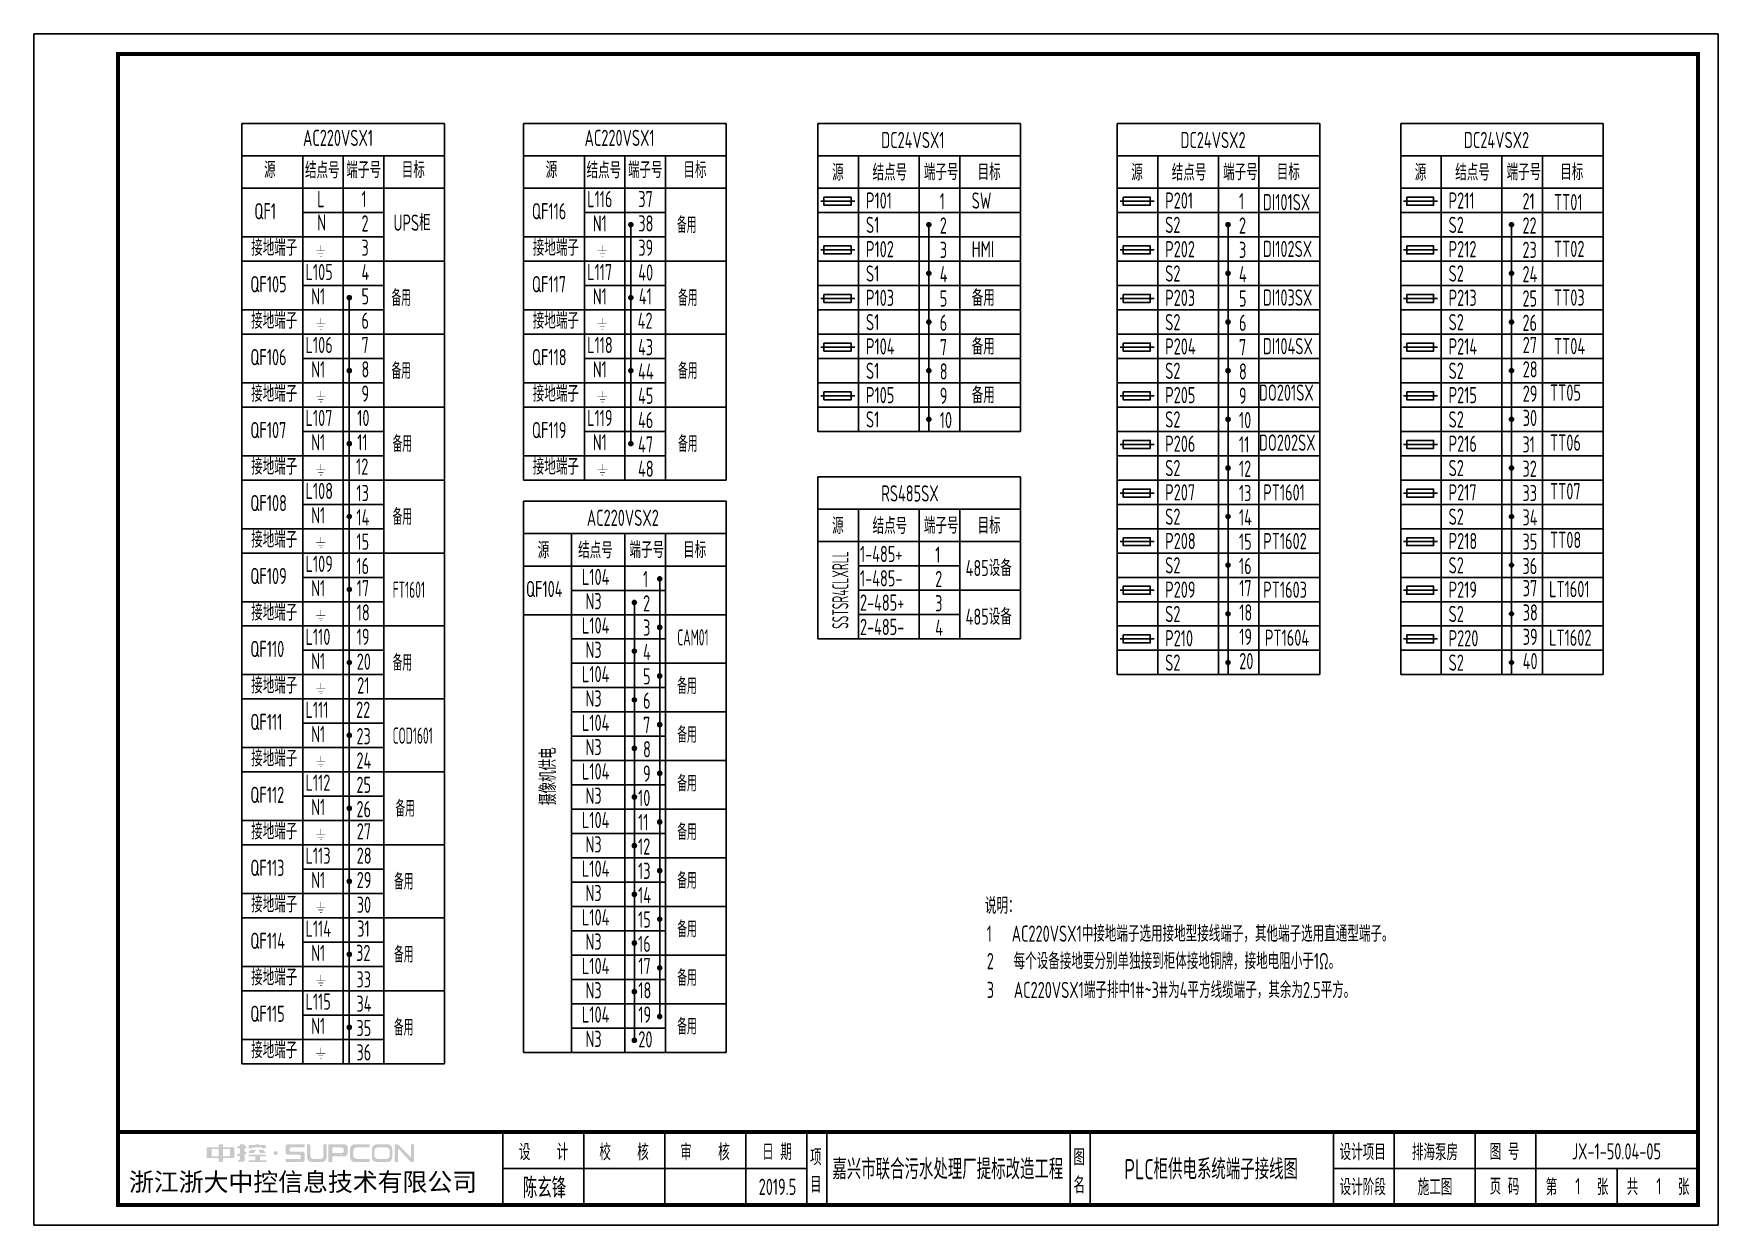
# Model space of a CAD drawing. Header units: millimetres. Extents: x 30557 to 235556, y -116603 to -73383.
# Drawn here: x 187899 to 192057, y -76323 to -73383 of the extents above; entities that cross this region are included whole.
import ezdxf
from ezdxf.enums import TextEntityAlignment as Align

# ---------------------------------------------------------------- set-up
doc = ezdxf.new("R2010")
doc.units = ezdxf.units.MM
doc.layers.add('1', color=3, linetype='Continuous')
doc.layers.add('文本层', color=2, linetype='Continuous')
doc.layers.add('_Drawing', color=7, linetype='Continuous', lineweight=25)
doc.styles.add('supcon', font='sceie.shx', dxfattribs={"width": 0.75, "height": 40, "bigfont": 'sceic.shx'})
doc.styles.add('Title', font='', dxfattribs={"height": 45})
doc.styles.get('Title').set_extended_font_data('SimHei')

msp = doc.modelspace()

# ---------------------------------------------------------------- texts
at = {"style": 'supcon', "width": 0.75}
for s, p in [('L', (188599, -73811)), ('L116', (189265.2, -73811)), ('P101', (189953.5, -73814.6)), ('SW', (190214.5, -73814.6)), ('P201', (190692, -73814.6)), ('DI101SX', (190933.4, -73818.6)), ('P211', (191391.6, -73814.6)), ('TT01', (191651.7, -73818.6)), ('N', (188599, -73868.7)), ('N1', (189279.1, -73871)), ('S1', (189953.5, -73874.6)), ('S2', (190692, -73874.6)), ('S2', (191391.6, -73874.6)), ('P102', (189953.5, -73934.6)), ('HMI', (190214.5, -73934.6)), ('P202', (190692, -73934.6)), ('DI102SX', (190933.4, -73933.9)), ('P212', (191391.6, -73934.6)), ('TT02', (191651.7, -73933.9)), ('L105', (188570.1, -73991)), ('L117', (189265.2, -73991)), ('S1', (189953.5, -73994.6)), ('S2', (190692, -73994.6)), ('S2', (191391.6, -73994.6)), ('N1', (188584, -74051)), ('N1', (189279.1, -74051)), ('备用', (190214.5, -74054.6)), ('P103', (189953.5, -74054.6)), ('P203', (190692, -74054.6)), ('DI103SX', (190933.4, -74053.9)), ('P213', (191391.6, -74054.6)), ('TT03', (191651.7, -74053.9)), ('S1', (189953.5, -74114.6)), ('S2', (190692, -74114.6)), ('S2', (191391.6, -74114.6)), ('L106', (188570.1, -74171)), ('L118', (189265.2, -74171)), ('P104', (189953.5, -74174.6)), ('备用', (190214.5, -74174.6)), ('P204', (190692, -74174.6)), ('DI104SX', (190933.4, -74173.9)), ('P214', (191391.6, -74174.6)), ('TT04', (191651.7, -74173.9)), ('N1', (188584, -74231)), ('N1', (189279.1, -74231)), ('S1', (189953.5, -74234.6)), ('S2', (190692, -74234.6)), ('S2', (191391.6, -74234.6)), ('P105', (189953.5, -74294.6)), ('备用', (190214.5, -74294.6)), ('P205', (190692, -74294.6)), ('DO201SX', (190923.6, -74288.5)), ('P215', (191391.6, -74294.6)), ('TT05', (191641.9, -74288.5)), ('L107', (188570.1, -74351)), ('L119', (189265.2, -74351)), ('S1', (189953.5, -74354.6)), ('S2', (190692, -74354.6)), ('S2', (191391.6, -74354.6)), ('N1', (188584, -74411)), ('N1', (189279.1, -74411)), ('P206', (190692, -74414.6)), ('DO202SX', (190923.6, -74411.9)), ('P216', (191391.6, -74414.6)), ('TT06', (191641.9, -74411.9)), ('S2', (190692, -74474.6)), ('S2', (191391.6, -74474.6)), ('L108', (188570.1, -74531)), ('P207', (190692, -74534.6)), ('PT1601', (190934, -74534.8)), ('P217', (191391.6, -74534.6)), ('TT07', (191641.9, -74531.9)), ('N1', (188584, -74591)), ('S2', (190692, -74594.6)), ('S2', (191391.6, -74594.6)), ('P208', (190692, -74654.6)), ('PT1602', (190934, -74654.8)), ('P218', (191391.6, -74654.6)), ('TT08', (191641.9, -74651.9)), ('L109', (188570.1, -74711)), ('1-485+', (189938.7, -74686.6)), ('485设备', (190199.5, -74721.3)), ('S2', (190692, -74714.6)), ('S2', (191391.6, -74714.6)), ('L104', (189252.4, -74743.1)), ('1-485-', (189938.7, -74746.6)), ('N1', (188584, -74771)), ('P209', (190692, -74774.6)), ('PT1603', (190934, -74774.8)), ('P219', (191391.6, -74774.6)), ('LT1601', (191639.4, -74773.2)), ('N3', (189261.1, -74803.1)), ('2-485+', (189938.7, -74806.6)), ('485设备', (190199.5, -74841.3)), ('S2', (190692, -74834.6)), ('S2', (191391.6, -74834.6)), ('L104', (189252.4, -74863.1)), ('2-485-', (189938.7, -74866.6)), ('L110', (188570.1, -74891)), ('N3', (189261.1, -74923.1)), ('P210', (190692, -74894.6)), ('PT1604', (190938.2, -74893.2)), ('P220', (191391.6, -74894.6)), ('LT1602', (191639.4, -74893.2)), ('N1', (188584, -74951)), ('S2', (190692, -74954.6)), ('S2', (191391.6, -74954.6)), ('L104', (189252.4, -74983.1)), ('N3', (189261.1, -75043.1)), ('L111', (188570.1, -75071)), ('N1', (188584, -75131)), ('L104', (189252.4, -75103.1)), ('N3', (189261.1, -75163.1)), ('L112', (188570.1, -75251)), ('L104', (189252.4, -75223.1)), ('N3', (189261.1, -75283.1)), ('N1', (188584, -75311)), ('L104', (189252.4, -75343.1)), ('N3', (189261.1, -75403.1)), ('L113', (188570.1, -75431)), ('L104', (189252.4, -75463.1)), ('N1', (188584, -75491)), ('N3', (189261.1, -75523.1)), ('L104', (189252.4, -75583.1)), ('L114', (188570.1, -75611)), ('N1', (188584, -75671)), ('N3', (189261.1, -75643.1)), ('L104', (189252.4, -75703.1)), ('L115', (188570.1, -75791)), ('N3', (189261.1, -75763.1)), ('L104', (189252.4, -75823.1)), ('N1', (188584, -75851)), ('N3', (189261.1, -75883.1))]:
    msp.add_text(s, height=40, dxfattribs=at).set_placement(p)
at = {"color": 3, "style": 'supcon', "width": 0.75}
for s, height, p in [('排海泵房', 40, (191358, -76140.5)), ('陈玄锋', 50, (189160.1, -76228)), ('2019.5', 40, (189735.1, -76228)), ('1', 40, (191710.6, -76226.6))]:
    msp.add_text(s, height=height, dxfattribs=at).set_placement(p, align=Align.MIDDLE)
at = {"layer": '1', "color": 7, "style": 'supcon', "width": 0.75}
for s, p in [('说明：', (190247.1, -75554.4)), ('1   AC220VSX1中接地端子选用接地型接线端子，其他端子选用直通型端子。', (190251.7, -75623.4)), ('2   每个设备接地要分别单独接到柜体接地铜牌，接地电阻小于1Ω。', (190251.7, -75691.1)), ('3   AC220VSX1端子排中1#~3#为4平方线缆端子，其余为2.5平方。', (190251.7, -75762.3))]:
    msp.add_text(s, height=40, dxfattribs=at).set_placement(p)
at = {"layer": '_Drawing', "color": 3, "style": 'supcon', "width": 0.75}
for s, height, p in [('JX-1-50.04-05', 40, (191805.8, -76140.5)), ('嘉兴市联合污水处理厂提标改造工程', 50, (190155.6, -76181.9)), ('PLC柜供电系统端子接线图', 50, (190805.6, -76181.9)), ('1', 40, (191910.6, -76226.6))]:
    msp.add_text(s, height=height, dxfattribs=at).set_placement(p, align=Align.MIDDLE)
at = {"layer": '文本层', "color": 0, "style": 'supcon', "width": 0.75}
for s, p in [('AC220VSX1', (188564, -73660)), ('AC220VSX1', (189259, -73660)), ('DC24VSX1', (189991.3, -73665.3)), ('DC24VSX2', (190729.8, -73665.3)), ('DC24VSX2', (191429.5, -73665.3)), ('源', (188467.9, -73739.1)), ('结点号', (188568.9, -73740)), ('端子号 ', (188671, -73739.1)), ('目标', (188807.8, -73739.1)), ('源', (189162.9, -73739.1)), ('结点号', (189263.9, -73740)), ('端子号 ', (189366, -73739.1)), ('目标', (189502.9, -73739.1)), ('源', (189869.9, -73745.3)), ('结点号 ', (189969.7, -73745.3)), ('端子号', (190096.4, -73744.4)), ('目标', (190229, -73744.4)), ('源', (190608.4, -73745.3)), ('结点号 ', (190708.2, -73745.3)), ('端子号', (190834.9, -73744.4)), ('目标', (190967.5, -73744.4)), ('源', (191308, -73745.3)), ('结点号 ', (191407.9, -73745.3)), ('端子号', (191534.6, -73744.4)), ('目标', (191667.1, -73744.4)), ('1', (188708.3, -73811)), ('37', (189391.6, -73811)), ('1', (190135.7, -73816.3)), ('2', (188708.3, -73871)), ('38', (189391.6, -73871)), ('2', (190135.7, -73876.3)), ('3', (188708.3, -73931)), ('39', (189391.6, -73931)), ('3', (190135.7, -73936.3)), ('4', (188708.3, -73991)), ('40', (189391.6, -73992.1)), ('4', (190135.7, -73996.3)), ('5', (188708.3, -74051)), ('41', (189392.9, -74051)), ('5', (190135.7, -74056.3)), ('6', (188708.3, -74111)), ('42', (189390.1, -74111)), ('6', (190135.7, -74116.3)), ('7', (188708.3, -74171)), ('27', (191574.5, -74171)), ('8', (188708.3, -74231)), ('28', (191574.5, -74231)), ('9', (188708.3, -74291)), ('29', (191574.5, -74291)), ('10', (188697.8, -74351)), ('30', (191574.5, -74351)), ('11', (188697.8, -74411)), ('12', (188695, -74471)), ('RS485SX', (189991.3, -74537.2)), ('AC220VSX2', (189264.6, -74597.4)), ('源', (189869.9, -74617.3)), ('结点号 ', (189969.7, -74617.3)), ('端子号', (190096.4, -74616.4)), ('目标', (190229, -74616.4)), ('源', (189143.2, -74677.4)), ('结点号 ', (189243, -74677.4)), ('端子号', (189369.7, -74676.5)), ('目标', (189502.3, -74676.5)), ('1', (190124.4, -74688.3)), ('2', (190124.4, -74748.3)), ('17', (188696.6, -74771)), ('17', (190874.8, -74771)), ('37', (191574.5, -74771)), ('18', (188696.6, -74831)), ('3', (190124.4, -74808.3)), ('18', (190874.8, -74831)), ('38', (191574.5, -74831)), ('4', (190124.4, -74868.3)), ('19', (188696.6, -74891)), ('19', (190874.8, -74891)), ('39', (191574.5, -74891)), ('20', (188696.6, -74952.1)), ('20', (190874.8, -74951)), ('40', (191574.5, -74951)), ('21', (188697.8, -75011)), ('22', (188695, -75071)), ('27', (188696.6, -75371)), ('28', (188696.6, -75431)), ('29', (188696.6, -75491)), ('30', (188696.6, -75552.1)), ('31', (188697.8, -75611)), ('32', (188695, -75671)), ('17', (189391.6, -75703.1)), ('18', (189391.6, -75763.1)), ('19', (189391.6, -75823.1)), ('20', (189391.6, -75884.2))]:
    msp.add_text(s, height=40, dxfattribs=at).set_placement(p)
at = {"layer": '文本层', "color": 7, "style": 'supcon'}
for s, width, p in [('QF1', 0.75, (188443.9, -73841)), ('QF116', 0.75, (189129.1, -73841)), ('1', 0.75, (190874.2, -73816.3)), ('21', 0.75, (191573.9, -73816.3)), ('UPS柜', 0.75, (188787.4, -73869.2)), ('备用', 0.6, (189487, -73874.8)), ('2', 0.75, (190874.2, -73876.3)), ('22', 0.75, (191573.9, -73876.3)), ('接地端子', 0.75, (188436, -73931)), ('接地端子', 0.75, (189131.1, -73931)), ('3', 0.75, (190874.2, -73936.3)), ('23', 0.75, (191573.9, -73936.3)), ('4', 0.75, (190874.2, -73996.3)), ('24', 0.75, (191573.9, -73996.3)), ('QF105', 0.75, (188434, -74021)), ('备用', 0.6, (188782.4, -74054.8)), ('QF117', 0.75, (189129.1, -74021)), ('备用', 0.6, (189489.8, -74054.8)), ('5', 0.75, (190874.2, -74056.3)), ('25', 0.75, (191573.9, -74056.3)), ('接地端子', 0.75, (188436, -74111)), ('接地端子', 0.75, (189131.1, -74111)), ('6', 0.75, (190874.2, -74116.3)), ('26', 0.75, (191573.9, -74116.3)), ('43', 0.75, (189391, -74176.3)), ('7', 0.75, (190135.7, -74176.3)), ('7', 0.75, (190874.2, -74176.3)), ('QF106', 0.75, (188434, -74201)), ('QF118', 0.75, (189129.1, -74201)), ('备用', 0.6, (188782.4, -74234.8)), ('44', 0.75, (189391, -74236.3)), ('备用', 0.6, (189489.8, -74234.8)), ('8', 0.75, (190135.7, -74236.3)), ('8', 0.75, (190874.2, -74236.3)), ('接地端子', 0.75, (188436, -74291)), ('接地端子', 0.75, (189131.1, -74291)), ('45', 0.75, (189391, -74296.3)), ('9', 0.75, (190135.7, -74296.3)), ('9', 0.75, (190874.2, -74296.3)), ('QF107', 0.75, (188434, -74381)), ('QF119', 0.75, (189129.1, -74381)), ('46', 0.75, (189391, -74356.3)), ('10', 0.75, (190135.7, -74356.3)), ('10', 0.75, (190874.2, -74356.3)), ('备用', 0.6, (188785.2, -74414.8)), ('47', 0.75, (189391, -74416.3)), ('备用', 0.6, (189489.8, -74414.8)), ('11', 0.75, (190874.2, -74416.3)), ('31', 0.75, (191573.9, -74416.3)), ('接地端子', 0.75, (188436, -74471)), ('接地端子', 0.75, (189131.1, -74471)), ('48', 0.75, (189391, -74476.3)), ('12', 0.75, (190874.2, -74476.3)), ('32', 0.75, (191573.9, -74476.3)), ('13', 0.75, (188695.9, -74536.3)), ('13', 0.75, (190874.2, -74536.3)), ('33', 0.75, (191573.9, -74536.3)), ('QF108', 0.75, (188434, -74561)), ('备用', 0.6, (188785.2, -74594.8)), ('14', 0.75, (188695.9, -74596.3)), ('14', 0.75, (190874.2, -74596.3)), ('34', 0.75, (191573.9, -74596.3)), ('接地端子', 0.75, (188436, -74651)), ('15', 0.75, (188695.9, -74656.3)), ('15', 0.75, (190874.2, -74656.3)), ('35', 0.75, (191573.9, -74656.3)), ('16', 0.75, (188695.9, -74716.3)), ('16', 0.75, (190874.2, -74716.3)), ('36', 0.75, (191573.9, -74716.3)), ('QF109', 0.75, (188434, -74741)), ('1', 0.75, (189403.3, -74748.4)), ('FT1601', 0.6, (188785.2, -74774.8)), ('QF104', 0.75, (189114.4, -74773.1)), ('接地端子', 0.75, (188436, -74831)), ('2', 0.75, (189403.3, -74808.4)), ('3', 0.75, (189403.3, -74868.4)), ('QF110', 0.75, (188434, -74921)), ('CAM01', 0.6, (189487.8, -74892.4)), ('备用', 0.6, (188785.2, -74954.8)), ('4', 0.75, (189403.3, -74928.4)), ('接地端子', 0.75, (188436, -75011)), ('5', 0.75, (189403.3, -74988.4)), ('备用', 0.6, (189487.8, -75012.4)), ('6', 0.75, (189403.3, -75048.4)), ('QF111', 0.75, (188434, -75101)), ('7', 0.75, (189403.3, -75108.4)), ('备用', 0.6, (189487.8, -75132.4)), ('23', 0.75, (188695.9, -75136.3)), ('COD1601', 0.6, (188785.2, -75134.8)), ('8', 0.75, (189403.3, -75168.4)), ('接地端子', 0.75, (188436, -75191)), ('24', 0.75, (188695.9, -75196.3)), ('25', 0.75, (188695.9, -75256.3)), ('9', 0.75, (189403.3, -75228.4)), ('备用', 0.6, (189487.8, -75252.4)), ('QF112', 0.75, (188434, -75281)), ('10', 0.75, (189391, -75288.4)), ('26', 0.75, (188695.9, -75316.3)), ('备用', 0.6, (188792.2, -75314.8)), ('接地端子', 0.75, (188436, -75371)), ('11', 0.75, (189391, -75348.4)), ('备用', 0.6, (189487.8, -75372.4)), ('12', 0.75, (189391, -75408.4)), ('QF113', 0.75, (188434, -75461)), ('备用', 0.6, (188788.8, -75494.8)), ('13', 0.75, (189391, -75468.4)), ('备用', 0.6, (189487.8, -75492.4)), ('接地端子', 0.75, (188436, -75551)), ('14', 0.75, (189391, -75528.4)), ('15', 0.75, (189391, -75588.4)), ('备用', 0.6, (189487.8, -75612.4)), ('QF114', 0.75, (188434, -75641)), ('备用', 0.6, (188788.8, -75674.8)), ('16', 0.75, (189391, -75648.4)), ('接地端子', 0.75, (188436, -75731)), ('33', 0.75, (188695.9, -75736.3)), ('备用', 0.6, (189487.8, -75732.4)), ('34', 0.75, (188695.9, -75796.3)), ('QF115', 0.75, (188434, -75821)), ('35', 0.75, (188695.9, -75856.3)), ('备用', 0.6, (188788.4, -75854.8)), ('备用', 0.6, (189487.8, -75852.4)), ('接地端子', 0.75, (188436, -75911)), ('36', 0.75, (188695.9, -75916.3))]:
    msp.add_text(s, height=40, dxfattribs=dict(at, width=width)).set_placement(p)
for s, width, p in [('SSTSR4CLXRLL', 0.6, (189910.3, -74851.3)), ('摄像机供电', 0.75, (189188.8, -75286.1))]:
    msp.add_text(s, height=40, rotation=90, dxfattribs=dict(at, width=width)).set_placement(p)

# ---------------------------------------------------------------- blocks, each defined once
blk = doc.blocks.new('中控·SUPCON')
at = {"linetype": 'Continuous'}
h = blk.add_hatch(color=2, dxfattribs=at)
h.dxf.hatch_style = 1
h.paths.add_polyline_path([(34, 33), (20, 33), (20, 37), (15, 37), (15, 36), (15, 33), (0, 33), (0, 20), (13, 20), (15, 20), (15, 15), (20, 15), (20, 20), (22, 20), (34, 20)])
h.paths.add_polyline_path([(20, 30), (20, 31), (29, 31), (29, 22), (20, 22)], flags=16)
h.paths.add_polyline_path([(15, 30), (15, 22), (6, 22), (6, 31), (15, 31)], flags=16)
h.paths.add_polyline_path([(47, 32), (49, 32), (49, 35), (47, 35), (47, 37), (41, 37), (41, 35), (38, 35), (38, 32), (41, 32), (41, 25.8), (38, 25), (38, 22), (41, 22.8), (41, 18.3), (39, 17), (39, 15), (47, 16), (47, 24.5), (49, 25), (49, 28), (47, 27.5)])
h.paths.add_polyline_path([(61, 30), (55, 30), (52, 28), (52, 26), (58, 26)])
h.paths.add_polyline_path([(73, 28), (71, 28), (70, 30), (64, 30), (66, 26), (73, 26)])
h.paths.add_polyline_path([(73, 36), (64.6, 36), (64.6, 37), (60.4, 37), (60.4, 36), (52, 36), (52, 32), (56.8, 32), (56.8, 33.1), (68.2, 33.1), (68.2, 32), (73, 32)])
h.paths.add_polyline_path([(66, 22), (73, 22), (73, 24), (52, 24), (52, 22), (60, 22), (60, 17), (52, 17), (52, 15), (74, 15), (74, 17), (66, 17)])
h.paths.add_polyline_path([(82.7, 26.1, 1), (87.6, 26.1, 1)])
h.paths.add_polyline_path([(118, 28), (103.5, 28, -0.414214), (102.5, 29), (102.5, 32, -0.414214), (103.5, 33), (121, 33), (121, 37), (100.5, 37, 0.414214), (97.5, 34), (97.5, 27, 0.414214), (100.5, 24), (115, 24, -0.414214), (116, 23), (116, 20, -0.414214), (115, 19), (97.5, 19), (97.5, 15), (118, 15, 0.414214), (121, 18), (121, 25, 0.414214)])
h.paths.add_polyline_path([(128, 37), (124, 37), (124, 36), (124, 21, 0.414214), (130, 15), (142, 15, 0.414214), (148, 21), (148, 37), (144, 37), (144, 22, -0.414214), (141, 19), (131, 19, -0.414214), (128, 22)])
h.paths.add_polyline_path([(174, 26), (174, 33, 0.414214), (170, 37), (150, 37), (150, 36), (150, 15), (155, 15), (155, 22), (170, 22, 0.414214)])
h.paths.add_polyline_path([(167, 26), (155, 26), (155, 33), (167, 33, -0.414214), (169, 31), (169, 28, -0.414214)], flags=16)
h.paths.add_polyline_path([(201, 19), (185, 19, -0.414214), (181, 23), (181, 29, -0.414214), (185, 33), (201, 33), (201, 37), (183, 37, 0.414214), (177, 31), (177, 21, 0.414214), (183, 15), (201, 15)])
h.paths.add_polyline_path([(229, 21), (229, 31, 0.414214), (223, 37), (210, 37, 0.414214), (204, 31), (204, 21, 0.414214), (210, 15), (223, 15, 0.414214)])
h.paths.add_polyline_path([(207, 23), (207, 29, -0.414214), (211, 33), (222, 33, -0.414214), (226, 29), (226, 23, -0.414214), (222, 19), (211, 19, -0.414214)], flags=16)
h.paths.add_polyline_path([(236, 32.1), (252, 15), (256, 15), (256, 37), (252, 37), (252, 21), (236, 37), (232, 37), (232, 36), (232, 15), (236, 15)])
h = blk.add_hatch(color=2, dxfattribs=at)
h.dxf.hatch_style = 1
h.paths.add_polyline_path([(34, 33), (20, 33), (20, 37), (15, 37), (15, 36), (15, 33), (0, 33), (0, 20), (13, 20), (15, 20), (15, 15), (20, 15), (20, 20), (22, 20), (34, 20)])
h.paths.add_polyline_path([(20, 30), (20, 31), (29, 31), (29, 22), (20, 22)], flags=16)
h.paths.add_polyline_path([(15, 30), (15, 22), (6, 22), (6, 31), (15, 31)], flags=16)
h.paths.add_polyline_path([(47, 32), (49, 32), (49, 35), (47, 35), (47, 37), (41, 37), (41, 35), (38, 35), (38, 32), (41, 32), (41, 25.8), (38, 25), (38, 22), (41, 22.8), (41, 18.3), (39, 17), (39, 15), (47, 16), (47, 24.5), (49, 25), (49, 28), (47, 27.5)])
h.paths.add_polyline_path([(61, 30), (55, 30), (52, 28), (52, 26), (58, 26)])
h.paths.add_polyline_path([(73, 28), (71, 28), (70, 30), (64, 30), (66, 26), (73, 26)])
h.paths.add_polyline_path([(73, 36), (64.6, 36), (64.6, 37), (60.4, 37), (60.4, 36), (52, 36), (52, 32), (56.8, 32), (56.8, 33.1), (68.2, 33.1), (68.2, 32), (73, 32)])
h.paths.add_polyline_path([(66, 22), (73, 22), (73, 24), (52, 24), (52, 22), (60, 22), (60, 17), (52, 17), (52, 15), (74, 15), (74, 17), (66, 17)])
h.paths.add_polyline_path([(82.7, 26.1, 1), (87.6, 26.1, 1)])
h.paths.add_polyline_path([(118, 28), (103.5, 28, -0.414214), (102.5, 29), (102.5, 32, -0.414214), (103.5, 33), (121, 33), (121, 37), (100.5, 37, 0.414214), (97.5, 34), (97.5, 27, 0.414214), (100.5, 24), (115, 24, -0.414214), (116, 23), (116, 20, -0.414214), (115, 19), (97.5, 19), (97.5, 15), (118, 15, 0.414214), (121, 18), (121, 25, 0.414214)])
h.paths.add_polyline_path([(128, 37), (124, 37), (124, 36), (124, 21, 0.414214), (130, 15), (142, 15, 0.414214), (148, 21), (148, 37), (144, 37), (144, 22, -0.414214), (141, 19), (131, 19, -0.414214), (128, 22)])
h.paths.add_polyline_path([(174, 26), (174, 33, 0.414214), (170, 37), (150, 37), (150, 36), (150, 15), (155, 15), (155, 22), (170, 22, 0.414214)])
h.paths.add_polyline_path([(167, 26), (155, 26), (155, 33), (167, 33, -0.414214), (169, 31), (169, 28, -0.414214)], flags=16)
h.paths.add_polyline_path([(201, 19), (185, 19, -0.414214), (181, 23), (181, 29, -0.414214), (185, 33), (201, 33), (201, 37), (183, 37, 0.414214), (177, 31), (177, 21, 0.414214), (183, 15), (201, 15)])
h.paths.add_polyline_path([(229, 21), (229, 31, 0.414214), (223, 37), (210, 37, 0.414214), (204, 31), (204, 21, 0.414214), (210, 15), (223, 15, 0.414214)])
h.paths.add_polyline_path([(207, 23), (207, 29, -0.414214), (211, 33), (222, 33, -0.414214), (226, 29), (226, 23, -0.414214), (222, 19), (211, 19, -0.414214)], flags=16)
h.paths.add_polyline_path([(236, 32.1), (252, 15), (256, 15), (256, 37), (252, 37), (252, 21), (236, 37), (232, 37), (232, 36), (232, 15), (236, 15)])
h = blk.add_hatch(color=2, dxfattribs=at)
h.dxf.hatch_style = 1
h.paths.add_polyline_path([(34, 33), (20, 33), (20, 37), (15, 37), (15, 36), (15, 33), (0, 33), (0, 20), (13, 20), (15, 20), (15, 15), (20, 15), (20, 20), (22, 20), (34, 20)])
h.paths.add_polyline_path([(20, 30), (20, 31), (29, 31), (29, 22), (20, 22)], flags=16)
h.paths.add_polyline_path([(15, 30), (15, 22), (6, 22), (6, 31), (15, 31)], flags=16)
h.paths.add_polyline_path([(47, 32), (49, 32), (49, 35), (47, 35), (47, 37), (41, 37), (41, 35), (38, 35), (38, 32), (41, 32), (41, 25.8), (38, 25), (38, 22), (41, 22.8), (41, 18.3), (39, 17), (39, 15), (47, 16), (47, 24.5), (49, 25), (49, 28), (47, 27.5)])
h.paths.add_polyline_path([(61, 30), (55, 30), (52, 28), (52, 26), (58, 26)])
h.paths.add_polyline_path([(73, 28), (71, 28), (70, 30), (64, 30), (66, 26), (73, 26)])
h.paths.add_polyline_path([(73, 36), (64.6, 36), (64.6, 37), (60.4, 37), (60.4, 36), (52, 36), (52, 32), (56.8, 32), (56.8, 33.1), (68.2, 33.1), (68.2, 32), (73, 32)])
h.paths.add_polyline_path([(66, 22), (73, 22), (73, 24), (52, 24), (52, 22), (60, 22), (60, 17), (52, 17), (52, 15), (74, 15), (74, 17), (66, 17)])
h.paths.add_polyline_path([(82.7, 26.1, 1), (87.6, 26.1, 1)])
h.paths.add_polyline_path([(118, 28), (103.5, 28, -0.414214), (102.5, 29), (102.5, 32, -0.414214), (103.5, 33), (121, 33), (121, 37), (100.5, 37, 0.414214), (97.5, 34), (97.5, 27, 0.414214), (100.5, 24), (115, 24, -0.414214), (116, 23), (116, 20, -0.414214), (115, 19), (97.5, 19), (97.5, 15), (118, 15, 0.414214), (121, 18), (121, 25, 0.414214)])
h.paths.add_polyline_path([(128, 37), (124, 37), (124, 36), (124, 21, 0.414214), (130, 15), (142, 15, 0.414214), (148, 21), (148, 37), (144, 37), (144, 22, -0.414214), (141, 19), (131, 19, -0.414214), (128, 22)])
h.paths.add_polyline_path([(174, 26), (174, 33, 0.414214), (170, 37), (150, 37), (150, 36), (150, 15), (155, 15), (155, 22), (170, 22, 0.414214)])
h.paths.add_polyline_path([(167, 26), (155, 26), (155, 33), (167, 33, -0.414214), (169, 31), (169, 28, -0.414214)], flags=16)
h.paths.add_polyline_path([(201, 19), (185, 19, -0.414214), (181, 23), (181, 29, -0.414214), (185, 33), (201, 33), (201, 37), (183, 37, 0.414214), (177, 31), (177, 21, 0.414214), (183, 15), (201, 15)])
h.paths.add_polyline_path([(229, 21), (229, 31, 0.414214), (223, 37), (210, 37, 0.414214), (204, 31), (204, 21, 0.414214), (210, 15), (223, 15, 0.414214)])
h.paths.add_polyline_path([(207, 23), (207, 29, -0.414214), (211, 33), (222, 33, -0.414214), (226, 29), (226, 23, -0.414214), (222, 19), (211, 19, -0.414214)], flags=16)
h.paths.add_polyline_path([(236, 32.1), (252, 15), (256, 15), (256, 37), (252, 37), (252, 21), (236, 37), (232, 37), (232, 36), (232, 15), (236, 15)])
h = blk.add_hatch(color=2, dxfattribs=at)
h.dxf.hatch_style = 1
h.paths.add_polyline_path([(34, 33), (20, 33), (20, 37), (15, 37), (15, 36), (15, 33), (0, 33), (0, 20), (13, 20), (15, 20), (15, 15), (20, 15), (20, 20), (22, 20), (34, 20)])
h.paths.add_polyline_path([(20, 30), (20, 31), (29, 31), (29, 22), (20, 22)], flags=16)
h.paths.add_polyline_path([(15, 30), (15, 22), (6, 22), (6, 31), (15, 31)], flags=16)
h.paths.add_polyline_path([(47, 32), (49, 32), (49, 35), (47, 35), (47, 37), (41, 37), (41, 35), (38, 35), (38, 32), (41, 32), (41, 25.8), (38, 25), (38, 22), (41, 22.8), (41, 18.3), (39, 17), (39, 15), (47, 16), (47, 24.5), (49, 25), (49, 28), (47, 27.5)])
h.paths.add_polyline_path([(61, 30), (55, 30), (52, 28), (52, 26), (58, 26)])
h.paths.add_polyline_path([(73, 28), (71, 28), (70, 30), (64, 30), (66, 26), (73, 26)])
h.paths.add_polyline_path([(73, 36), (64.6, 36), (64.6, 37), (60.4, 37), (60.4, 36), (52, 36), (52, 32), (56.8, 32), (56.8, 33.1), (68.2, 33.1), (68.2, 32), (73, 32)])
h.paths.add_polyline_path([(66, 22), (73, 22), (73, 24), (52, 24), (52, 22), (60, 22), (60, 17), (52, 17), (52, 15), (74, 15), (74, 17), (66, 17)])
h.paths.add_polyline_path([(82.7, 26.1, 1), (87.6, 26.1, 1)])
h.paths.add_polyline_path([(118, 28), (103.5, 28, -0.414214), (102.5, 29), (102.5, 32, -0.414214), (103.5, 33), (121, 33), (121, 37), (100.5, 37, 0.414214), (97.5, 34), (97.5, 27, 0.414214), (100.5, 24), (115, 24, -0.414214), (116, 23), (116, 20, -0.414214), (115, 19), (97.5, 19), (97.5, 15), (118, 15, 0.414214), (121, 18), (121, 25, 0.414214)])
h.paths.add_polyline_path([(128, 37), (124, 37), (124, 36), (124, 21, 0.414214), (130, 15), (142, 15, 0.414214), (148, 21), (148, 37), (144, 37), (144, 22, -0.414214), (141, 19), (131, 19, -0.414214), (128, 22)])
h.paths.add_polyline_path([(174, 26), (174, 33, 0.414214), (170, 37), (150, 37), (150, 36), (150, 15), (155, 15), (155, 22), (170, 22, 0.414214)])
h.paths.add_polyline_path([(167, 26), (155, 26), (155, 33), (167, 33, -0.414214), (169, 31), (169, 28, -0.414214)], flags=16)
h.paths.add_polyline_path([(201, 19), (185, 19, -0.414214), (181, 23), (181, 29, -0.414214), (185, 33), (201, 33), (201, 37), (183, 37, 0.414214), (177, 31), (177, 21, 0.414214), (183, 15), (201, 15)])
h.paths.add_polyline_path([(229, 21), (229, 31, 0.414214), (223, 37), (210, 37, 0.414214), (204, 31), (204, 21, 0.414214), (210, 15), (223, 15, 0.414214)])
h.paths.add_polyline_path([(207, 23), (207, 29, -0.414214), (211, 33), (222, 33, -0.414214), (226, 29), (226, 23, -0.414214), (222, 19), (211, 19, -0.414214)], flags=16)
h.paths.add_polyline_path([(236, 32.1), (252, 15), (256, 15), (256, 37), (252, 37), (252, 21), (236, 37), (232, 37), (232, 36), (232, 15), (236, 15)])
h = blk.add_hatch(color=2, dxfattribs=at)
h.dxf.hatch_style = 1
h.paths.add_polyline_path([(34, 33), (20, 33), (20, 37), (15, 37), (15, 36), (15, 33), (0, 33), (0, 20), (13, 20), (15, 20), (15, 15), (20, 15), (20, 20), (22, 20), (34, 20)])
h.paths.add_polyline_path([(20, 30), (20, 31), (29, 31), (29, 22), (20, 22)], flags=16)
h.paths.add_polyline_path([(15, 30), (15, 22), (6, 22), (6, 31), (15, 31)], flags=16)
h.paths.add_polyline_path([(47, 32), (49, 32), (49, 35), (47, 35), (47, 37), (41, 37), (41, 35), (38, 35), (38, 32), (41, 32), (41, 25.8), (38, 25), (38, 22), (41, 22.8), (41, 18.3), (39, 17), (39, 15), (47, 16), (47, 24.5), (49, 25), (49, 28), (47, 27.5)])
h.paths.add_polyline_path([(61, 30), (55, 30), (52, 28), (52, 26), (58, 26)])
h.paths.add_polyline_path([(73, 28), (71, 28), (70, 30), (64, 30), (66, 26), (73, 26)])
h.paths.add_polyline_path([(73, 36), (64.6, 36), (64.6, 37), (60.4, 37), (60.4, 36), (52, 36), (52, 32), (56.8, 32), (56.8, 33.1), (68.2, 33.1), (68.2, 32), (73, 32)])
h.paths.add_polyline_path([(66, 22), (73, 22), (73, 24), (52, 24), (52, 22), (60, 22), (60, 17), (52, 17), (52, 15), (74, 15), (74, 17), (66, 17)])
h.paths.add_polyline_path([(82.7, 26.1, 1), (87.6, 26.1, 1)])
h.paths.add_polyline_path([(118, 28), (103.5, 28, -0.414214), (102.5, 29), (102.5, 32, -0.414214), (103.5, 33), (121, 33), (121, 37), (100.5, 37, 0.414214), (97.5, 34), (97.5, 27, 0.414214), (100.5, 24), (115, 24, -0.414214), (116, 23), (116, 20, -0.414214), (115, 19), (97.5, 19), (97.5, 15), (118, 15, 0.414214), (121, 18), (121, 25, 0.414214)])
h.paths.add_polyline_path([(128, 37), (124, 37), (124, 36), (124, 21, 0.414214), (130, 15), (142, 15, 0.414214), (148, 21), (148, 37), (144, 37), (144, 22, -0.414214), (141, 19), (131, 19, -0.414214), (128, 22)])
h.paths.add_polyline_path([(174, 26), (174, 33, 0.414214), (170, 37), (150, 37), (150, 36), (150, 15), (155, 15), (155, 22), (170, 22, 0.414214)])
h.paths.add_polyline_path([(167, 26), (155, 26), (155, 33), (167, 33, -0.414214), (169, 31), (169, 28, -0.414214)], flags=16)
h.paths.add_polyline_path([(201, 19), (185, 19, -0.414214), (181, 23), (181, 29, -0.414214), (185, 33), (201, 33), (201, 37), (183, 37, 0.414214), (177, 31), (177, 21, 0.414214), (183, 15), (201, 15)])
h.paths.add_polyline_path([(229, 21), (229, 31, 0.414214), (223, 37), (210, 37, 0.414214), (204, 31), (204, 21, 0.414214), (210, 15), (223, 15, 0.414214)])
h.paths.add_polyline_path([(207, 23), (207, 29, -0.414214), (211, 33), (222, 33, -0.414214), (226, 29), (226, 23, -0.414214), (222, 19), (211, 19, -0.414214)], flags=16)
h.paths.add_polyline_path([(236, 32.1), (252, 15), (256, 15), (256, 37), (252, 37), (252, 21), (236, 37), (232, 37), (232, 36), (232, 15), (236, 15)])
h = blk.add_hatch(color=2, dxfattribs=at)
h.dxf.hatch_style = 1
h.paths.add_polyline_path([(34, 33), (20, 33), (20, 37), (15, 37), (15, 36), (15, 33), (0, 33), (0, 20), (13, 20), (15, 20), (15, 15), (20, 15), (20, 20), (22, 20), (34, 20)])
h.paths.add_polyline_path([(20, 30), (20, 31), (29, 31), (29, 22), (20, 22)], flags=16)
h.paths.add_polyline_path([(15, 30), (15, 22), (6, 22), (6, 31), (15, 31)], flags=16)
h.paths.add_polyline_path([(47, 32), (49, 32), (49, 35), (47, 35), (47, 37), (41, 37), (41, 35), (38, 35), (38, 32), (41, 32), (41, 25.8), (38, 25), (38, 22), (41, 22.8), (41, 18.3), (39, 17), (39, 15), (47, 16), (47, 24.5), (49, 25), (49, 28), (47, 27.5)])
h.paths.add_polyline_path([(61, 30), (55, 30), (52, 28), (52, 26), (58, 26)])
h.paths.add_polyline_path([(73, 28), (71, 28), (70, 30), (64, 30), (66, 26), (73, 26)])
h.paths.add_polyline_path([(73, 36), (64.6, 36), (64.6, 37), (60.4, 37), (60.4, 36), (52, 36), (52, 32), (56.8, 32), (56.8, 33.1), (68.2, 33.1), (68.2, 32), (73, 32)])
h.paths.add_polyline_path([(66, 22), (73, 22), (73, 24), (52, 24), (52, 22), (60, 22), (60, 17), (52, 17), (52, 15), (74, 15), (74, 17), (66, 17)])
h.paths.add_polyline_path([(82.7, 26.1, 1), (87.6, 26.1, 1)])
h.paths.add_polyline_path([(118, 28), (103.5, 28, -0.414214), (102.5, 29), (102.5, 32, -0.414214), (103.5, 33), (121, 33), (121, 37), (100.5, 37, 0.414214), (97.5, 34), (97.5, 27, 0.414214), (100.5, 24), (115, 24, -0.414214), (116, 23), (116, 20, -0.414214), (115, 19), (97.5, 19), (97.5, 15), (118, 15, 0.414214), (121, 18), (121, 25, 0.414214)])
h.paths.add_polyline_path([(128, 37), (124, 37), (124, 36), (124, 21, 0.414214), (130, 15), (142, 15, 0.414214), (148, 21), (148, 37), (144, 37), (144, 22, -0.414214), (141, 19), (131, 19, -0.414214), (128, 22)])
h.paths.add_polyline_path([(174, 26), (174, 33, 0.414214), (170, 37), (150, 37), (150, 36), (150, 15), (155, 15), (155, 22), (170, 22, 0.414214)])
h.paths.add_polyline_path([(167, 26), (155, 26), (155, 33), (167, 33, -0.414214), (169, 31), (169, 28, -0.414214)], flags=16)
h.paths.add_polyline_path([(201, 19), (185, 19, -0.414214), (181, 23), (181, 29, -0.414214), (185, 33), (201, 33), (201, 37), (183, 37, 0.414214), (177, 31), (177, 21, 0.414214), (183, 15), (201, 15)])
h.paths.add_polyline_path([(229, 21), (229, 31, 0.414214), (223, 37), (210, 37, 0.414214), (204, 31), (204, 21, 0.414214), (210, 15), (223, 15, 0.414214)])
h.paths.add_polyline_path([(207, 23), (207, 29, -0.414214), (211, 33), (222, 33, -0.414214), (226, 29), (226, 23, -0.414214), (222, 19), (211, 19, -0.414214)], flags=16)
h.paths.add_polyline_path([(236, 32.1), (252, 15), (256, 15), (256, 37), (252, 37), (252, 21), (236, 37), (232, 37), (232, 36), (232, 15), (236, 15)])
blk = doc.blocks.new('supcon图框')
at = {"linetype": 'Continuous'}
for p, q in [((6145.7, 4361.7), (1987.7, 4361.7)), ((1987.7, 4361.7), (1987.7, 1421.7)), ((6145.7, 1421.7), (6145.7, 4361.7)), ((1987.7, 1421.7), (6145.7, 1421.7))]:
    blk.add_line(p, q, dxfattribs=at)
for p, q in [((3145.7, 1651.7), (3145.7, 1471.7)), ((3345.7, 1651.7), (3345.7, 1471.7)), ((3545.7, 1651.7), (3545.7, 1471.7)), ((3745.7, 1651.7), (3745.7, 1471.7)), ((3895.7, 1651.7), (3895.7, 1471.7)), ((3945.7, 1651.7), (3945.7, 1471.7)), ((4545.7, 1651.7), (4545.7, 1471.7)), ((4595.7, 1651.7), (4595.7, 1471.7)), ((5195.7, 1651.7), (5195.7, 1471.7)), ((5345.7, 1651.7), (5345.7, 1471.7)), ((5545.7, 1651.7), (5545.7, 1471.7)), ((5695.7, 1651.7), (5695.7, 1471.7)), ((3145.7, 1561.7), (3895.7, 1561.7)), ((5195.7, 1561.7), (6095.7, 1561.7)), ((5895.7, 1561.7), (5895.7, 1471.7))]:
    blk.add_line(p, q)
at = {"linetype": 'Continuous', "const_width": 10}
blk.add_lwpolyline([(2195.7, 4311.7), (6095.7, 4311.7), (6095.7, 1471.7), (2195.7, 1471.7)], close=True, dxfattribs=at)
blk.add_lwpolyline([(2195.7, 1651.7), (6095.7, 1651.7)], dxfattribs=at)
at = {"linetype": 'Continuous', "xscale": 2, "yscale": 2, "zscale": 2}
blk.add_blockref('中控·SUPCON', (2414.6, 1547.7), dxfattribs=at)
at = {"style": 'supcon', "width": 0.75}
for s, p in [('设    计', (3246.2, 1604.2)), ('校    核', (3444.8, 1604.2)), ('审    核', (3644.5, 1604.2)), ('日 期', (3822.5, 1604.2)), ('设计项目', (5268, 1604.2)), ('图 号', (5618, 1604.2)), ('项', (3918.2, 1590.7)), ('图', (4568.2, 1590.7)), ('目', (3918.2, 1522.9)), ('名', (4568.2, 1522.9)), ('设计阶段', (5268, 1518.1)), ('施工图', (5446.5, 1518.1)), ('页 码', (5618, 1518.1)), ('第      张', (5797, 1518.1)), ('共      张', (5997, 1518.1))]:
    blk.add_text(s, height=40, dxfattribs=at).set_placement(p, align=Align.MIDDLE)
at = {"style": 'Title'}
blk.add_text('浙江浙大中控信息技术有限公司', height=45, dxfattribs=at).set_placement((2222.8, 1506.2))

# ---------------------------------------------------------------- hatches: boundary and pattern name
h = msp.add_hatch(color=256)
h.dxf.hatch_style = 1
h.paths.add_polyline_path([(189378.2, -73854.3, 1), (189368.2, -73854.3, 1)])
h = msp.add_hatch(color=256)
h.dxf.hatch_style = 1
h.paths.add_polyline_path([(190113.7, -73854.3, 1), (190103.7, -73854.3, 1)])
h = msp.add_hatch(color=256)
h.dxf.hatch_style = 1
h.paths.add_polyline_path([(190852.2, -73854.3, 1), (190842.2, -73854.3, 1)])
h = msp.add_hatch(color=256)
h.dxf.hatch_style = 1
h.paths.add_polyline_path([(191551.9, -73854.3, 1), (191541.9, -73854.3, 1)])
h = msp.add_hatch(color=256)
h.dxf.hatch_style = 1
h.paths.add_polyline_path([(190113.7, -73974.3, 1), (190103.7, -73974.3, 1)])
h = msp.add_hatch(color=256)
h.dxf.hatch_style = 1
h.paths.add_polyline_path([(190852.2, -73974.3, 1), (190842.2, -73974.3, 1)])
h = msp.add_hatch(color=256)
h.dxf.hatch_style = 1
h.paths.add_polyline_path([(191551.9, -73974.3, 1), (191541.9, -73974.3, 1)])
h = msp.add_hatch(color=256)
h.dxf.hatch_style = 1
h.paths.add_polyline_path([(188683.2, -74034.3, 1), (188673.2, -74034.3, 1)])
h = msp.add_hatch(color=256)
h.dxf.hatch_style = 1
h.paths.add_polyline_path([(189378.2, -74034.3, 1), (189368.2, -74034.3, 1)])
h = msp.add_hatch(color=256)
h.dxf.hatch_style = 1
h.paths.add_polyline_path([(190113.7, -74094.3, 1), (190103.7, -74094.3, 1)])
h = msp.add_hatch(color=256)
h.dxf.hatch_style = 1
h.paths.add_polyline_path([(190852.2, -74094.3, 1), (190842.2, -74094.3, 1)])
h = msp.add_hatch(color=256)
h.dxf.hatch_style = 1
h.paths.add_polyline_path([(191551.9, -74094.3, 1), (191541.9, -74094.3, 1)])
h = msp.add_hatch(color=256)
h.dxf.hatch_style = 1
h.paths.add_polyline_path([(188683.2, -74214.3, 1), (188673.2, -74214.3, 1)])
h = msp.add_hatch(color=256)
h.dxf.hatch_style = 1
h.paths.add_polyline_path([(189378.2, -74214.3, 1), (189368.2, -74214.3, 1)])
h = msp.add_hatch(color=256)
h.dxf.hatch_style = 1
h.paths.add_polyline_path([(190113.7, -74214.3, 1), (190103.7, -74214.3, 1)])
h = msp.add_hatch(color=256)
h.dxf.hatch_style = 1
h.paths.add_polyline_path([(190852.2, -74214.3, 1), (190842.2, -74214.3, 1)])
h = msp.add_hatch(color=256)
h.dxf.hatch_style = 1
h.paths.add_polyline_path([(191551.9, -74214.3, 1), (191541.9, -74214.3, 1)])
h = msp.add_hatch(color=256)
h.dxf.hatch_style = 1
h.paths.add_polyline_path([(190113.7, -74334.3, 1), (190103.7, -74334.3, 1)])
h = msp.add_hatch(color=256)
h.dxf.hatch_style = 1
h.paths.add_polyline_path([(190852.2, -74334.3, 1), (190842.2, -74334.3, 1)])
h = msp.add_hatch(color=256)
h.dxf.hatch_style = 1
h.paths.add_polyline_path([(191551.9, -74334.3, 1), (191541.9, -74334.3, 1)])
h = msp.add_hatch(color=256)
h.dxf.hatch_style = 1
h.paths.add_polyline_path([(188683.2, -74394.3, 1), (188673.2, -74394.3, 1)])
h = msp.add_hatch(color=256)
h.dxf.hatch_style = 1
h.paths.add_polyline_path([(189378.2, -74394.3, 1), (189368.2, -74394.3, 1)])
h = msp.add_hatch(color=256)
h.dxf.hatch_style = 1
h.paths.add_polyline_path([(190852.2, -74454.3, 1), (190842.2, -74454.3, 1)])
h = msp.add_hatch(color=256)
h.dxf.hatch_style = 1
h.paths.add_polyline_path([(191551.9, -74454.3, 1), (191541.9, -74454.3, 1)])
h = msp.add_hatch(color=256)
h.dxf.hatch_style = 1
h.paths.add_polyline_path([(188683.2, -74574.3, 1), (188673.2, -74574.3, 1)])
h = msp.add_hatch(color=256)
h.dxf.hatch_style = 1
h.paths.add_polyline_path([(190852.2, -74574.3, 1), (190842.2, -74574.3, 1)])
h = msp.add_hatch(color=256)
h.dxf.hatch_style = 1
h.paths.add_polyline_path([(191551.9, -74574.3, 1), (191541.9, -74574.3, 1)])
h = msp.add_hatch(color=256)
h.dxf.hatch_style = 1
h.paths.add_polyline_path([(190852.2, -74694.3, 1), (190842.2, -74694.3, 1)])
h = msp.add_hatch(color=256)
h.dxf.hatch_style = 1
h.paths.add_polyline_path([(191551.9, -74694.3, 1), (191541.9, -74694.3, 1)])
h = msp.add_hatch(color=256)
h.dxf.hatch_style = 1
h.paths.add_polyline_path([(188683.2, -74754.3, 1), (188673.2, -74754.3, 1)])
h = msp.add_hatch(color=256)
h.dxf.hatch_style = 1
h.paths.add_polyline_path([(189449.4, -74727.8, 1), (189439.4, -74727.8, 1)])
h = msp.add_hatch(color=256)
h.dxf.hatch_style = 1
h.paths.add_polyline_path([(189387, -74786.4, 1), (189377, -74786.4, 1)])
h = msp.add_hatch(color=256)
h.dxf.hatch_style = 1
h.paths.add_polyline_path([(189449.4, -74847.8, 1), (189439.4, -74847.8, 1)])
h = msp.add_hatch(color=256)
h.dxf.hatch_style = 1
h.paths.add_polyline_path([(190852.2, -74814.3, 1), (190842.2, -74814.3, 1)])
h = msp.add_hatch(color=256)
h.dxf.hatch_style = 1
h.paths.add_polyline_path([(191551.9, -74814.3, 1), (191541.9, -74814.3, 1)])
h = msp.add_hatch(color=256)
h.dxf.hatch_style = 1
h.paths.add_polyline_path([(189387, -74906.4, 1), (189377, -74906.4, 1)])
h = msp.add_hatch(color=256)
h.dxf.hatch_style = 1
h.paths.add_polyline_path([(188683.2, -74934.3, 1), (188673.2, -74934.3, 1)])
h = msp.add_hatch(color=256)
h.dxf.hatch_style = 1
h.paths.add_polyline_path([(189449.4, -74967.8, 1), (189439.4, -74967.8, 1)])
h = msp.add_hatch(color=256)
h.dxf.hatch_style = 1
h.paths.add_polyline_path([(190852.2, -74934.3, 1), (190842.2, -74934.3, 1)])
h = msp.add_hatch(color=256)
h.dxf.hatch_style = 1
h.paths.add_polyline_path([(191551.9, -74934.3, 1), (191541.9, -74934.3, 1)])
h = msp.add_hatch(color=256)
h.dxf.hatch_style = 1
h.paths.add_polyline_path([(189387, -75026.4, 1), (189377, -75026.4, 1)])
h = msp.add_hatch(color=256)
h.dxf.hatch_style = 1
h.paths.add_polyline_path([(189449.4, -75087.8, 1), (189439.4, -75087.8, 1)])
h = msp.add_hatch(color=256)
h.dxf.hatch_style = 1
h.paths.add_polyline_path([(188683.2, -75114.3, 1), (188673.2, -75114.3, 1)])
h = msp.add_hatch(color=256)
h.dxf.hatch_style = 1
h.paths.add_polyline_path([(189387, -75146.4, 1), (189377, -75146.4, 1)])
h = msp.add_hatch(color=256)
h.dxf.hatch_style = 1
h.paths.add_polyline_path([(189449.4, -75207.8, 1), (189439.4, -75207.8, 1)])
h = msp.add_hatch(color=256)
h.dxf.hatch_style = 1
h.paths.add_polyline_path([(188683.2, -75294.3, 1), (188673.2, -75294.3, 1)])
h = msp.add_hatch(color=256)
h.dxf.hatch_style = 1
h.paths.add_polyline_path([(189387, -75266.4, 1), (189377, -75266.4, 1)])
h = msp.add_hatch(color=256)
h.dxf.hatch_style = 1
h.paths.add_polyline_path([(189449.4, -75327.8, 1), (189439.4, -75327.8, 1)])
h = msp.add_hatch(color=256)
h.dxf.hatch_style = 1
h.paths.add_polyline_path([(189387, -75386.4, 1), (189377, -75386.4, 1)])
h = msp.add_hatch(color=256)
h.dxf.hatch_style = 1
h.paths.add_polyline_path([(189449.4, -75447.8, 1), (189439.4, -75447.8, 1)])
h = msp.add_hatch(color=256)
h.dxf.hatch_style = 1
h.paths.add_polyline_path([(188683.2, -75474.3, 1), (188673.2, -75474.3, 1)])
h = msp.add_hatch(color=256)
h.dxf.hatch_style = 1
h.paths.add_polyline_path([(189387, -75506.4, 1), (189377, -75506.4, 1)])
h = msp.add_hatch(color=256)
h.dxf.hatch_style = 1
h.paths.add_polyline_path([(189449.4, -75567.8, 1), (189439.4, -75567.8, 1)])
h = msp.add_hatch(color=256)
h.dxf.hatch_style = 1
h.paths.add_polyline_path([(189387, -75626.4, 1), (189377, -75626.4, 1)])
h = msp.add_hatch(color=256)
h.dxf.hatch_style = 1
h.paths.add_polyline_path([(188683.2, -75654.3, 1), (188673.2, -75654.3, 1)])
h = msp.add_hatch(color=256)
h.dxf.hatch_style = 1
h.paths.add_polyline_path([(189449.4, -75687.8, 1), (189439.4, -75687.8, 1)])
h = msp.add_hatch(color=256)
h.dxf.hatch_style = 1
h.paths.add_polyline_path([(189387, -75746.4, 1), (189377, -75746.4, 1)])
h = msp.add_hatch(color=256)
h.dxf.hatch_style = 1
h.paths.add_polyline_path([(188683.2, -75834.3, 1), (188673.2, -75834.3, 1)])
h = msp.add_hatch(color=256)
h.dxf.hatch_style = 1
h.paths.add_polyline_path([(189449.4, -75807.8, 1), (189439.4, -75807.8, 1)])
h = msp.add_hatch(color=256)
h.dxf.hatch_style = 1
h.paths.add_polyline_path([(189387, -75866.4, 1), (189377, -75866.4, 1)])

# ---------------------------------------------------------------- linework, layer by layer
at = {"lineweight": -3}
for p, q in [((188913.3, -73604.3), (188413.3, -73604.3)), ((188413.3, -73604.3), (188413.3, -75924.3)), ((188913.3, -73604.3), (188913.3, -75924.3)), ((189608.4, -73604.3), (189108.4, -73604.3)), ((189108.4, -73604.3), (189108.4, -74484.3)), ((189608.4, -73604.3), (189608.4, -74484.3)), ((189835.1, -73604.3), (190335.1, -73604.3)), ((189835.1, -73604.3), (189835.1, -74364.3)), ((190335.1, -73604.3), (190335.1, -74364.3)), ((190573.6, -73604.3), (191073.6, -73604.3)), ((190573.6, -73604.3), (190573.6, -74964.3)), ((191073.6, -73604.3), (191073.6, -74964.3)), ((191273.3, -73604.3), (191773.3, -73604.3)), ((191273.3, -73604.3), (191273.3, -74964.3)), ((191773.3, -73604.3), (191773.3, -74964.3)), ((188913.3, -73684.3), (188413.3, -73684.3)), ((188563.3, -73684.3), (188563.3, -75924.3)), ((188663.3, -73684.3), (188663.3, -75924.3)), ((188763.3, -73684.3), (188763.3, -75924.3)), ((189608.4, -73684.3), (189108.4, -73684.3)), ((189258.4, -73684.3), (189258.4, -74484.3)), ((189358.4, -73684.3), (189358.4, -74484.3)), ((189458.4, -73684.3), (189458.4, -74484.3)), ((189835.1, -73684.3), (190335.1, -73684.3)), ((189935.1, -73684.3), (189935.1, -74364.3)), ((190085.1, -73684.3), (190085.1, -74364.3)), ((190185.1, -73684.3), (190185.1, -74364.3)), ((190573.6, -73684.3), (191073.6, -73684.3)), ((190673.6, -73684.3), (190673.6, -74964.3)), ((190823.6, -73684.3), (190823.6, -74964.3)), ((190923.6, -73684.3), (190923.6, -74964.3)), ((191273.3, -73684.3), (191773.3, -73684.3)), ((191373.3, -73684.3), (191373.3, -74964.3)), ((191523.3, -73684.3), (191523.3, -74964.3)), ((191623.3, -73684.3), (191623.3, -74964.3)), ((188913.3, -73764.3), (188413.3, -73764.3)), ((189608.4, -73764.3), (189108.4, -73764.3)), ((189835.1, -73764.3), (190335.1, -73764.3)), ((189835.1, -73764.3), (190335.1, -73764.3)), ((189835.1, -73764.3), (190335.1, -73764.3)), ((188763.3, -73824.3), (188563.3, -73824.3)), ((189458.4, -73824.3), (189258.4, -73824.3)), ((189835.1, -73824.3), (190335.1, -73824.3)), ((188763.3, -73884.3), (188413.3, -73884.3)), ((189458.4, -73884.3), (189108.4, -73884.3)), ((189835.1, -73884.3), (190335.1, -73884.3)), ((189835.1, -73884.3), (190335.1, -73884.3)), ((188913.3, -73944.3), (188413.3, -73944.3)), ((189608.4, -73944.3), (189108.4, -73944.3)), ((189835.1, -73944.3), (190335.1, -73944.3)), ((188763.3, -74004.3), (188563.3, -74004.3)), ((189458.4, -74004.3), (189258.4, -74004.3)), ((189835.1, -74004.3), (190335.1, -74004.3)), ((189835.1, -74004.3), (190335.1, -74004.3)), ((188763.3, -74064.3), (188413.3, -74064.3)), ((189458.4, -74064.3), (189108.4, -74064.3)), ((189835.1, -74064.3), (190335.1, -74064.3)), ((188913.3, -74124.3), (188413.3, -74124.3)), ((189608.4, -74124.3), (189108.4, -74124.3)), ((189835.1, -74124.3), (190335.1, -74124.3)), ((189835.1, -74124.3), (190335.1, -74124.3)), ((188763.3, -74184.3), (188563.3, -74184.3)), ((189458.4, -74184.3), (189258.4, -74184.3)), ((189835.1, -74184.3), (190335.1, -74184.3)), ((188763.3, -74244.3), (188413.3, -74244.3)), ((189458.4, -74244.3), (189108.4, -74244.3)), ((189835.1, -74244.3), (190335.1, -74244.3)), ((188913.3, -74304.3), (188413.3, -74304.3)), ((189608.4, -74304.3), (189108.4, -74304.3)), ((189835.1, -74304.3), (190335.1, -74304.3)), ((188763.3, -74364.3), (188563.3, -74364.3)), ((189458.4, -74364.3), (189258.4, -74364.3)), ((189835.1, -74364.3), (190335.1, -74364.3)), ((189835.1, -74364.3), (190335.1, -74364.3)), ((188763.3, -74424.3), (188413.3, -74424.3)), ((188763.3, -74424.3), (188563.3, -74424.3)), ((189458.4, -74424.3), (189108.4, -74424.3)), ((188913.3, -74484.3), (188413.3, -74484.3)), ((189608.4, -74484.3), (189108.4, -74484.3)), ((189835.1, -74476.2), (190335.1, -74476.2)), ((189835.1, -74476.2), (189835.1, -74876.2)), ((190335.1, -74476.2), (190335.1, -74876.2)), ((188763.3, -74544.3), (188563.3, -74544.3)), ((189108.4, -74536.4), (189608.4, -74536.4)), ((189108.4, -74536.4), (189108.4, -75896.4)), ((189608.4, -74536.4), (189608.4, -75896.4)), ((189835.1, -74556.2), (190335.1, -74556.2)), ((189935.1, -74556.2), (189935.1, -74876.2)), ((190085.1, -74556.2), (190085.1, -74876.2)), ((190185.1, -74556.2), (190185.1, -74876.2)), ((188763.3, -74604.3), (188413.3, -74604.3)), ((188763.3, -74604.3), (188563.3, -74604.3)), ((189108.4, -74616.4), (189608.4, -74616.4)), ((189226.4, -74616.4), (189226.4, -75896.4)), ((189358.4, -74616.4), (189358.4, -75896.4)), ((189458.4, -74616.4), (189458.4, -75896.4)), ((188913.3, -74664.3), (188413.3, -74664.3)), ((189835.1, -74636.2), (190335.1, -74636.2)), ((189835.1, -74636.2), (190335.1, -74636.2)), ((189835.1, -74636.2), (190335.1, -74636.2)), ((189935.1, -74696.2), (190185.1, -74696.2)), ((188763.3, -74724.3), (188563.3, -74724.3)), ((189935.1, -74756.2), (190335.1, -74756.2)), ((189935.1, -74756.2), (190335.1, -74756.2)), ((188763.3, -74784.3), (188413.3, -74784.3)), ((188763.3, -74784.3), (188563.3, -74784.3)), ((189935.1, -74816.2), (190185.1, -74816.2)), ((188913.3, -74844.3), (188413.3, -74844.3)), ((189835.1, -74876.2), (190335.1, -74876.2)), ((189835.1, -74876.2), (190335.1, -74876.2)), ((188763.3, -74904.3), (188563.3, -74904.3)), ((188763.3, -74964.3), (188413.3, -74964.3)), ((188763.3, -74964.3), (188563.3, -74964.3)), ((188913.3, -75024.3), (188413.3, -75024.3)), ((188763.3, -75084.3), (188563.3, -75084.3)), ((188763.3, -75144.3), (188413.3, -75144.3)), ((188763.3, -75144.3), (188563.3, -75144.3)), ((188913.3, -75204.3), (188413.3, -75204.3)), ((188763.3, -75264.3), (188563.3, -75264.3)), ((188763.3, -75324.3), (188413.3, -75324.3)), ((188763.3, -75324.3), (188563.3, -75324.3)), ((188913.3, -75384.3), (188413.3, -75384.3)), ((188763.3, -75444.3), (188563.3, -75444.3)), ((188763.3, -75504.3), (188413.3, -75504.3)), ((188763.3, -75504.3), (188563.3, -75504.3)), ((188913.3, -75564.3), (188413.3, -75564.3)), ((188763.3, -75624.3), (188563.3, -75624.3)), ((188763.3, -75684.3), (188413.3, -75684.3)), ((188763.3, -75684.3), (188563.3, -75684.3)), ((188913.3, -75744.3), (188413.3, -75744.3)), ((188763.3, -75804.3), (188563.3, -75804.3)), ((188763.3, -75864.3), (188413.3, -75864.3)), ((188763.3, -75864.3), (188563.3, -75864.3)), ((188913.3, -75924.3), (188413.3, -75924.3))]:
    msp.add_line(p, q, dxfattribs=at)
for p, q in [((189842.4, -73796.2), (189926.3, -73796.2)), ((190580.9, -73796.2), (190664.8, -73796.2)), ((190580.9, -73796.2), (190664.8, -73796.2)), ((191280.5, -73796.2), (191364.5, -73796.2)), ((191280.5, -73796.2), (191364.5, -73796.2)), ((189842.4, -73916.2), (189926.3, -73916.2)), ((190580.9, -73916.2), (190664.8, -73916.2)), ((190580.9, -73916.2), (190664.8, -73916.2)), ((191280.5, -73916.2), (191364.5, -73916.2)), ((191280.5, -73916.2), (191364.5, -73916.2)), ((189842.4, -74036.2), (189926.3, -74036.2)), ((190580.9, -74036.2), (190664.8, -74036.2)), ((190580.9, -74036.2), (190664.8, -74036.2)), ((191280.5, -74036.2), (191364.5, -74036.2)), ((191280.5, -74036.2), (191364.5, -74036.2)), ((189842.4, -74156.2), (189926.3, -74156.2)), ((190580.9, -74156.2), (190664.8, -74156.2)), ((191280.5, -74156.2), (191364.5, -74156.2)), ((189842.4, -74276.2), (189926.3, -74276.2)), ((190580.9, -74276.2), (190664.8, -74276.2)), ((191280.5, -74276.2), (191364.5, -74276.2)), ((190580.9, -74396.2), (190664.8, -74396.2)), ((191280.5, -74396.2), (191364.5, -74396.2)), ((190580.9, -74516.2), (190664.8, -74516.2)), ((191280.5, -74516.2), (191364.5, -74516.2)), ((190580.9, -74636.2), (190664.8, -74636.2)), ((191280.5, -74636.2), (191364.5, -74636.2)), ((189444.4, -74727.8), (189444.4, -75810.1)), ((190580.9, -74756.2), (190664.8, -74756.2)), ((191280.5, -74756.2), (191364.5, -74756.2)), ((190580.9, -74876.2), (190664.8, -74876.2)), ((191280.5, -74876.2), (191364.5, -74876.2))]:
    msp.add_line(p, q)
at = {"color": 7, "lineweight": -3}
for p, q in [((190573.6, -73764.3), (191073.6, -73764.3)), ((190573.6, -73764.3), (191073.6, -73764.3)), ((191273.3, -73764.3), (191773.3, -73764.3)), ((191273.3, -73764.3), (191773.3, -73764.3)), ((190573.6, -73824.3), (191073.6, -73824.3)), ((191273.3, -73824.3), (191773.3, -73824.3)), ((190573.6, -73884.3), (191073.6, -73884.3)), ((190573.6, -73884.3), (191073.6, -73884.3)), ((191273.3, -73884.3), (191773.3, -73884.3)), ((191273.3, -73884.3), (191773.3, -73884.3)), ((190573.6, -73944.3), (191073.6, -73944.3)), ((191273.3, -73944.3), (191773.3, -73944.3)), ((190573.6, -74004.3), (191073.6, -74004.3)), ((190573.6, -74004.3), (191073.6, -74004.3)), ((191273.3, -74004.3), (191773.3, -74004.3)), ((191273.3, -74004.3), (191773.3, -74004.3)), ((190573.6, -74064.3), (191073.6, -74064.3)), ((191273.3, -74064.3), (191773.3, -74064.3)), ((190573.6, -74124.3), (191073.6, -74124.3)), ((190573.6, -74124.3), (191073.6, -74124.3)), ((191273.3, -74124.3), (191773.3, -74124.3)), ((191273.3, -74124.3), (191773.3, -74124.3)), ((190573.6, -74184.3), (191073.6, -74184.3)), ((191273.3, -74184.3), (191773.3, -74184.3)), ((190573.6, -74244.3), (191073.6, -74244.3)), ((190573.6, -74244.3), (191073.6, -74244.3)), ((191273.3, -74244.3), (191773.3, -74244.3)), ((191273.3, -74244.3), (191773.3, -74244.3)), ((190573.6, -74304.3), (191073.6, -74304.3)), ((191273.3, -74304.3), (191773.3, -74304.3)), ((190573.6, -74364.3), (191073.6, -74364.3)), ((190573.6, -74364.3), (191073.6, -74364.3)), ((191273.3, -74364.3), (191773.3, -74364.3)), ((191273.3, -74364.3), (191773.3, -74364.3)), ((190573.6, -74424.3), (191073.6, -74424.3)), ((191273.3, -74424.3), (191773.3, -74424.3)), ((190573.6, -74484.3), (191073.6, -74484.3)), ((190573.6, -74484.3), (191073.6, -74484.3)), ((191273.3, -74484.3), (191773.3, -74484.3)), ((191273.3, -74484.3), (191773.3, -74484.3)), ((190573.6, -74544.3), (191073.6, -74544.3)), ((191273.3, -74544.3), (191773.3, -74544.3)), ((190573.6, -74604.3), (191073.6, -74604.3)), ((190573.6, -74604.3), (191073.6, -74604.3)), ((191273.3, -74604.3), (191773.3, -74604.3)), ((191273.3, -74604.3), (191773.3, -74604.3)), ((190573.6, -74664.3), (191073.6, -74664.3)), ((191273.3, -74664.3), (191773.3, -74664.3)), ((189108.4, -74696.4), (189608.4, -74696.4)), ((189108.4, -74696.4), (189608.4, -74696.4)), ((189226.4, -74756.4), (189458.4, -74756.4)), ((190573.6, -74724.3), (191073.6, -74724.3)), ((190573.6, -74724.3), (191073.6, -74724.3)), ((190573.6, -74724.3), (191073.6, -74724.3)), ((191273.3, -74724.3), (191773.3, -74724.3)), ((191273.3, -74724.3), (191773.3, -74724.3)), ((191273.3, -74724.3), (191773.3, -74724.3)), ((190573.6, -74784.3), (191073.6, -74784.3)), ((191273.3, -74784.3), (191773.3, -74784.3)), ((189108.4, -74816.4), (189608.4, -74816.4)), ((189108.4, -74816.4), (189608.4, -74816.4)), ((189226.4, -74876.4), (189458.4, -74876.4)), ((190573.6, -74844.3), (191073.6, -74844.3)), ((191273.3, -74844.3), (191773.3, -74844.3)), ((190573.6, -74904.3), (191073.6, -74904.3)), ((191273.3, -74904.3), (191773.3, -74904.3)), ((189226.4, -74936.4), (189608.4, -74936.4)), ((189226.4, -74936.4), (189608.4, -74936.4)), ((190573.6, -74964.3), (191073.6, -74964.3)), ((190573.6, -74964.3), (191073.6, -74964.3)), ((191273.3, -74964.3), (191773.3, -74964.3)), ((191273.3, -74964.3), (191773.3, -74964.3)), ((189226.4, -74996.4), (189458.4, -74996.4)), ((189226.4, -75056.4), (189608.4, -75056.4)), ((189226.4, -75056.4), (189608.4, -75056.4)), ((189226.4, -75116.4), (189458.4, -75116.4)), ((189226.4, -75176.4), (189608.4, -75176.4)), ((189226.4, -75176.4), (189608.4, -75176.4)), ((189226.4, -75236.4), (189458.4, -75236.4)), ((189226.4, -75296.4), (189608.4, -75296.4)), ((189226.4, -75296.4), (189608.4, -75296.4)), ((189226.4, -75356.4), (189458.4, -75356.4)), ((189226.4, -75416.4), (189608.4, -75416.4)), ((189226.4, -75416.4), (189608.4, -75416.4)), ((189226.4, -75476.4), (189458.4, -75476.4)), ((189226.4, -75536.4), (189608.4, -75536.4)), ((189226.4, -75536.4), (189608.4, -75536.4)), ((189226.4, -75596.4), (189458.4, -75596.4)), ((189226.4, -75656.4), (189608.4, -75656.4)), ((189226.4, -75656.4), (189608.4, -75656.4)), ((189226.4, -75656.4), (189608.4, -75656.4)), ((189226.4, -75716.4), (189458.4, -75716.4)), ((189226.4, -75776.4), (189608.4, -75776.4)), ((189226.4, -75836.4), (189458.4, -75836.4)), ((189108.4, -75896.4), (189608.4, -75896.4)), ((189108.4, -75896.4), (189608.4, -75896.4))]:
    msp.add_line(p, q, dxfattribs=at)
at = {"color": 3}
for p, q in [((189373.2, -73855.4), (189373.2, -74394.4)), ((190847.2, -73854.3), (190847.2, -74964.3)), ((191546.9, -73854.3), (191546.9, -74964.3)), ((188678.2, -74034.5), (188678.2, -75924.3)), ((189382, -74786.4), (189382, -75867.5))]:
    msp.add_line(p, q, dxfattribs=at)
at = {"color": 3, "linetype": 'Continuous'}
msp.add_line((190108.7, -73854.3), (190108.7, -74364.3), dxfattribs=at)
for points in [[(189849.9, -73786.4), (189916.6, -73786.4), (189916.6, -73806.1), (189849.9, -73806.1)], [(190588.4, -73786.4), (190655.1, -73786.4), (190655.1, -73806.1), (190588.4, -73806.1)], [(190588.4, -73786.4), (190655.1, -73786.4), (190655.1, -73806.1), (190588.4, -73806.1)], [(191288.1, -73786.4), (191354.7, -73786.4), (191354.7, -73806.1), (191288.1, -73806.1)], [(191288.1, -73786.4), (191354.7, -73786.4), (191354.7, -73806.1), (191288.1, -73806.1)], [(189849.9, -73906.4), (189916.6, -73906.4), (189916.6, -73926.1), (189849.9, -73926.1)], [(190588.4, -73906.4), (190655.1, -73906.4), (190655.1, -73926.1), (190588.4, -73926.1)], [(190588.4, -73906.4), (190655.1, -73906.4), (190655.1, -73926.1), (190588.4, -73926.1)], [(191288.1, -73906.4), (191354.7, -73906.4), (191354.7, -73926.1), (191288.1, -73926.1)], [(191288.1, -73906.4), (191354.7, -73906.4), (191354.7, -73926.1), (191288.1, -73926.1)], [(189849.9, -74026.4), (189916.6, -74026.4), (189916.6, -74046.1), (189849.9, -74046.1)], [(190588.4, -74026.4), (190655.1, -74026.4), (190655.1, -74046.1), (190588.4, -74046.1)], [(190588.4, -74026.4), (190655.1, -74026.4), (190655.1, -74046.1), (190588.4, -74046.1)], [(191288.1, -74026.4), (191354.7, -74026.4), (191354.7, -74046.1), (191288.1, -74046.1)], [(191288.1, -74026.4), (191354.7, -74026.4), (191354.7, -74046.1), (191288.1, -74046.1)], [(189849.9, -74146.4), (189916.6, -74146.4), (189916.6, -74166.1), (189849.9, -74166.1)], [(190588.4, -74146.4), (190655.1, -74146.4), (190655.1, -74166.1), (190588.4, -74166.1)], [(191288.1, -74146.4), (191354.7, -74146.4), (191354.7, -74166.1), (191288.1, -74166.1)], [(189849.9, -74266.4), (189916.6, -74266.4), (189916.6, -74286.1), (189849.9, -74286.1)], [(190588.4, -74266.4), (190655.1, -74266.4), (190655.1, -74286.1), (190588.4, -74286.1)], [(191288.1, -74266.4), (191354.7, -74266.4), (191354.7, -74286.1), (191288.1, -74286.1)], [(190588.4, -74386.4), (190655.1, -74386.4), (190655.1, -74406.1), (190588.4, -74406.1)], [(191288.1, -74386.4), (191354.7, -74386.4), (191354.7, -74406.1), (191288.1, -74406.1)], [(190588.4, -74506.4), (190655.1, -74506.4), (190655.1, -74526.1), (190588.4, -74526.1)], [(191288.1, -74506.4), (191354.7, -74506.4), (191354.7, -74526.1), (191288.1, -74526.1)], [(190588.4, -74626.4), (190655.1, -74626.4), (190655.1, -74646.1), (190588.4, -74646.1)], [(191288.1, -74626.4), (191354.7, -74626.4), (191354.7, -74646.1), (191288.1, -74646.1)], [(190588.4, -74746.4), (190655.1, -74746.4), (190655.1, -74766.1), (190588.4, -74766.1)], [(191288.1, -74746.4), (191354.7, -74746.4), (191354.7, -74766.1), (191288.1, -74766.1)], [(190588.4, -74866.4), (190655.1, -74866.4), (190655.1, -74886.1), (190588.4, -74886.1)], [(191288.1, -74866.4), (191354.7, -74866.4), (191354.7, -74886.1), (191288.1, -74886.1)]]:
    msp.add_lwpolyline(points, close=True)
for centre in [(189373.2, -73854.3), (190108.7, -73854.3), (190847.2, -73854.3), (191546.9, -73854.3), (190108.7, -73974.3), (190847.2, -73974.3), (191546.9, -73974.3), (188678.2, -74034.3), (189373.2, -74034.3), (190108.7, -74094.3), (190847.2, -74094.3), (191546.9, -74094.3), (188678.2, -74214.3), (189373.2, -74214.3), (190108.7, -74214.3), (190847.2, -74214.3), (191546.9, -74214.3), (190108.7, -74334.3), (190847.2, -74334.3), (191546.9, -74334.3), (188678.2, -74394.3), (189373.2, -74394.3), (190847.2, -74454.3), (191546.9, -74454.3), (188678.2, -74574.3), (190847.2, -74574.3), (191546.9, -74574.3), (190847.2, -74694.3), (191546.9, -74694.3), (188678.2, -74754.3), (189444.4, -74727.8), (189382, -74786.4), (189444.4, -74847.8), (190847.2, -74814.3), (191546.9, -74814.3), (189382, -74906.4), (188678.2, -74934.3), (189444.4, -74967.8), (190847.2, -74934.3), (191546.9, -74934.3), (189382, -75026.4), (189444.4, -75087.8), (188678.2, -75114.3), (189382, -75146.4), (189444.4, -75207.8), (188678.2, -75294.3), (189382, -75266.4), (189444.4, -75327.8), (189382, -75386.4), (189444.4, -75447.8), (188678.2, -75474.3), (189382, -75506.4), (189444.4, -75567.8), (189382, -75626.4), (188678.2, -75654.3), (189444.4, -75687.8), (189382, -75746.4), (188678.2, -75834.3), (189444.4, -75807.8), (189382, -75866.4)]:
    msp.add_circle(centre, 5)
at = {"layer": '1', "color": 0, "const_width": 1.08}
for points in [[(188596.7, -73918.8), (188619.4, -73918.8)], [(188602, -73925.1), (188614.3, -73925.1)], [(188608, -73904.7), (188608, -73918.8)], [(189291.7, -73918.8), (189314.4, -73918.8)], [(189297.1, -73925.1), (189309.4, -73925.1)], [(189303.1, -73904.7), (189303.1, -73918.8)], [(188605.8, -73931.7), (188610.5, -73931.7)], [(189300.9, -73931.7), (189305.6, -73931.7)], [(188608, -74084.7), (188608, -74098.8)], [(189303.1, -74084.7), (189303.1, -74098.8)], [(188596.7, -74098.8), (188619.4, -74098.8)], [(188602, -74105.1), (188614.3, -74105.1)], [(188605.8, -74111.7), (188610.5, -74111.7)], [(189291.7, -74098.8), (189314.4, -74098.8)], [(189297.1, -74105.1), (189309.4, -74105.1)], [(189300.9, -74111.7), (189305.6, -74111.7)], [(188596.7, -74278.8), (188619.4, -74278.8)], [(188602, -74285.1), (188614.3, -74285.1)], [(188605.8, -74291.7), (188610.5, -74291.7)], [(188608, -74264.7), (188608, -74278.8)], [(189291.7, -74278.8), (189314.4, -74278.8)], [(189297.1, -74285.1), (189309.4, -74285.1)], [(189300.9, -74291.7), (189305.6, -74291.7)], [(189303.1, -74264.7), (189303.1, -74278.8)], [(188596.7, -74458.8), (188619.4, -74458.8)], [(188602, -74465.1), (188614.3, -74465.1)], [(188608, -74444.7), (188608, -74458.8)], [(189291.7, -74458.8), (189314.4, -74458.8)], [(189297.1, -74465.1), (189309.4, -74465.1)], [(189303.1, -74444.7), (189303.1, -74458.8)], [(188605.8, -74471.7), (188610.5, -74471.7)], [(189300.9, -74471.7), (189305.6, -74471.7)], [(188608, -74624.7), (188608, -74638.8)], [(188596.7, -74638.8), (188619.4, -74638.8)], [(188602, -74645.1), (188614.3, -74645.1)], [(188605.8, -74651.7), (188610.5, -74651.7)], [(188596.7, -74818.8), (188619.4, -74818.8)], [(188602, -74825.1), (188614.3, -74825.1)], [(188605.8, -74831.7), (188610.5, -74831.7)], [(188608, -74804.7), (188608, -74818.8)], [(188596.7, -74998.8), (188619.4, -74998.8)], [(188602, -75005.1), (188614.3, -75005.1)], [(188608, -74984.7), (188608, -74998.8)], [(188605.8, -75011.7), (188610.5, -75011.7)], [(188608, -75164.7), (188608, -75178.8)], [(188596.7, -75178.8), (188619.4, -75178.8)], [(188602, -75185.1), (188614.3, -75185.1)], [(188605.8, -75191.7), (188610.5, -75191.7)], [(188596.7, -75358.8), (188619.4, -75358.8)], [(188602, -75365.1), (188614.3, -75365.1)], [(188605.8, -75371.7), (188610.5, -75371.7)], [(188608, -75344.7), (188608, -75358.8)], [(188596.7, -75538.8), (188619.4, -75538.8)], [(188602, -75545.1), (188614.3, -75545.1)], [(188608, -75524.7), (188608, -75538.8)], [(188605.8, -75551.7), (188610.5, -75551.7)], [(188608, -75704.7), (188608, -75718.8)], [(188596.7, -75718.8), (188619.4, -75718.8)], [(188602, -75725.1), (188614.3, -75725.1)], [(188605.8, -75731.7), (188610.5, -75731.7)], [(188596.7, -75898.8), (188619.4, -75898.8)], [(188602, -75905.1), (188614.3, -75905.1)], [(188605.8, -75911.7), (188610.5, -75911.7)], [(188608, -75884.7), (188608, -75898.8)]]:
    msp.add_lwpolyline(points, dxfattribs=at)

# ---------------------------------------------------------------- block references
msp.add_blockref('supcon图框', (185911.6, -77744.7))

msp.set_redraw_order([(e.dxf.handle, doc.entitydb.next_handle()) for e in msp.query("TEXT MTEXT ATTDEF DIMENSION ARC_DIMENSION")])  # texts and dimensions are drawn at this point

doc.saveas('drawing.dxf')
